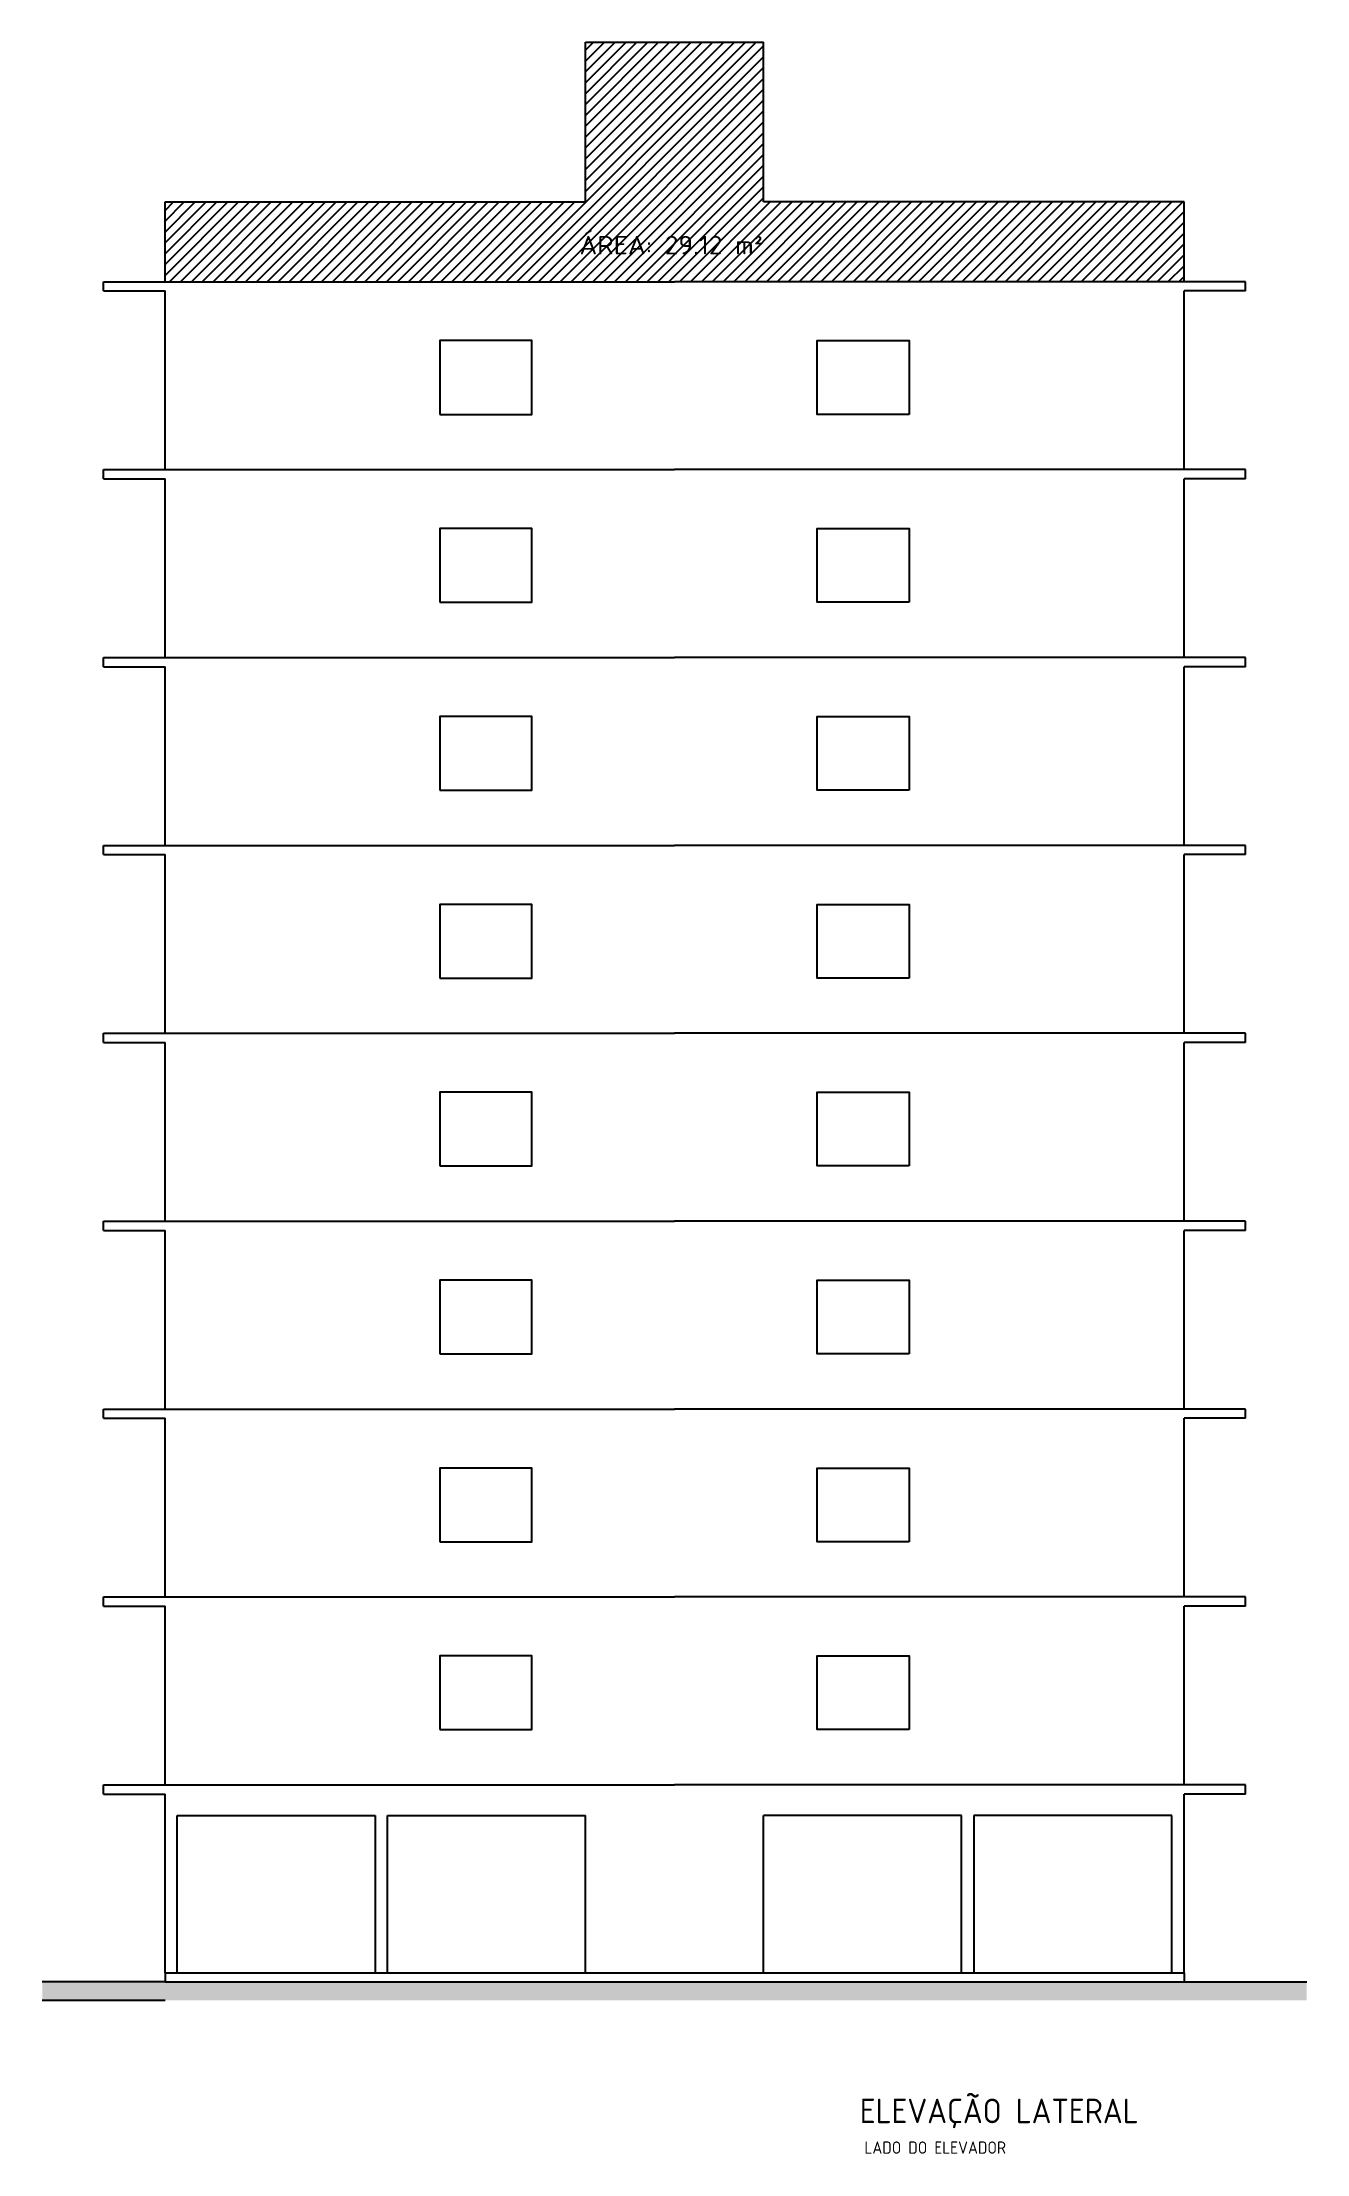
# Model space of a CAD drawing. Extents: x -45.1 to 25.3, y 0 to 51.8.
# Drawn here: x -8.07 to 12.53, y 16.91 to 51.29 of the extents above; entities that cross this region are included whole.
import ezdxf

# ---------------------------------------------------------------- set-up
doc = ezdxf.new("R2010")
doc.units = 0
doc.header["$MEASUREMENT"] = 0
doc.layers.get('0').update_dxf_attribs({"linetype": 'CONTINUOUS'})
doc.layers.add('ARPE', color=2, linetype='CONTINUOUS')
doc.layers.add('VISTA', color=251, linetype='CONTINUOUS')
doc.styles.get("Standard").update_dxf_attribs({"font": 'isocp.shx', "width": 1.2})

msp = doc.modelspace()

# ---------------------------------------------------------------- texts
at = {"color": 3}
msp.add_text('ELEVAÇÃO LATERAL ', height=0.4, dxfattribs=at).set_placement((5.25, 17.403))
msp.add_text('LADO DO ELEVADOR', height=0.2).set_placement((5.325, 16.906))
at = {"layer": 'ARPE', "width": 1.2}
msp.add_text('ÁREA: 29.12 m²', height=0.3, dxfattribs=at).set_placement((0.682, 47.839))

# ---------------------------------------------------------------- hatches: boundary and pattern name
at = {"layer": 'VISTA'}
h = msp.add_hatch(dxfattribs=at)
h.set_pattern_fill('ANSI31', color=256, style=0)
h.paths.add_polyline_path([(10.531, 48.693), (3.681, 48.693), (3.681, 51.293), (0.781, 51.293), (0.781, 48.693), (-6.069, 48.693), (-6.069, 47.393), (2.231, 47.393), (10.531, 47.393)])
h.paths.add_polyline_path([(0.635, 47.738), (3.914, 47.738), (3.914, 48.345), (0.635, 48.345)], flags=24)

# ---------------------------------------------------------------- linework, layer by layer
for p, q in [((0.781, 48.693), (0.781, 51.293)), ((0.781, 51.293), (3.681, 51.293)), ((3.681, 48.693), (3.681, 51.293)), ((-6.069, 48.693), (0.781, 48.693)), ((-6.069, 47.393), (-6.069, 48.693)), ((10.531, 48.693), (3.681, 48.693)), ((10.531, 47.393), (10.531, 48.693)), ((-7.069, 47.243), (-7.069, 47.393)), ((-7.069, 47.393), (-6.069, 47.393)), ((-7.069, 47.243), (-6.069, 47.243)), ((-6.069, 44.333), (-6.069, 47.243)), ((11.531, 47.393), (10.531, 47.393)), ((11.531, 47.243), (10.531, 47.243)), ((10.531, 44.333), (10.531, 47.243)), ((11.531, 47.243), (11.531, 47.393)), ((-7.069, 44.183), (-7.069, 44.333)), ((-7.069, 44.333), (-6.069, 44.333)), ((-7.069, 44.183), (-6.069, 44.183)), ((-6.069, 41.273), (-6.069, 44.183)), ((11.531, 44.333), (10.531, 44.333)), ((11.531, 44.183), (10.531, 44.183)), ((10.531, 41.273), (10.531, 44.183)), ((11.531, 44.183), (11.531, 44.333)), ((-7.069, 41.123), (-7.069, 41.273)), ((-7.069, 41.273), (-6.069, 41.273)), ((11.531, 41.273), (10.531, 41.273)), ((11.531, 41.123), (11.531, 41.273)), ((-7.069, 41.123), (-6.069, 41.123)), ((-6.069, 38.213), (-6.069, 41.123)), ((11.531, 41.123), (10.531, 41.123)), ((10.531, 38.213), (10.531, 41.123)), ((-7.069, 38.063), (-7.069, 38.213)), ((-7.069, 38.213), (-6.069, 38.213)), ((11.531, 38.213), (10.531, 38.213)), ((11.531, 38.063), (11.531, 38.213)), ((-7.069, 38.063), (-6.069, 38.063)), ((-6.069, 35.153), (-6.069, 38.063)), ((11.531, 38.063), (10.531, 38.063)), ((10.531, 35.153), (10.531, 38.063)), ((-7.069, 35.003), (-7.069, 35.153)), ((-7.069, 35.153), (-6.069, 35.153)), ((11.531, 35.153), (10.531, 35.153)), ((11.531, 35.003), (11.531, 35.153)), ((-7.069, 35.003), (-6.069, 35.003)), ((-6.069, 32.093), (-6.069, 35.003)), ((11.531, 35.003), (10.531, 35.003)), ((10.531, 32.093), (10.531, 35.003)), ((-7.069, 31.943), (-7.069, 32.093)), ((-7.069, 32.093), (-6.069, 32.093)), ((11.531, 32.093), (10.531, 32.093)), ((11.531, 31.943), (11.531, 32.093)), ((-7.069, 31.943), (-6.069, 31.943)), ((-6.069, 29.033), (-6.069, 31.943)), ((11.531, 31.943), (10.531, 31.943)), ((10.531, 29.033), (10.531, 31.943)), ((-7.069, 28.883), (-7.069, 29.033)), ((-7.069, 29.033), (-6.069, 29.033)), ((11.531, 29.033), (10.531, 29.033)), ((11.531, 28.883), (11.531, 29.033)), ((-7.069, 28.883), (-6.069, 28.883)), ((-6.069, 25.973), (-6.069, 28.883)), ((11.531, 28.883), (10.531, 28.883)), ((10.531, 25.973), (10.531, 28.883)), ((-7.069, 25.823), (-7.069, 25.973)), ((-7.069, 25.973), (-6.069, 25.973)), ((-7.069, 25.823), (-6.069, 25.823)), ((-6.069, 22.913), (-6.069, 25.823)), ((11.531, 25.973), (10.531, 25.973)), ((11.531, 25.823), (10.531, 25.823)), ((10.531, 22.913), (10.531, 25.823)), ((11.531, 25.823), (11.531, 25.973)), ((-7.069, 22.913), (-6.069, 22.913)), ((-7.069, 22.763), (-7.069, 22.913)), ((-7.069, 22.763), (-6.069, 22.763)), ((-6.069, 19.853), (-6.069, 22.763)), ((11.531, 22.913), (10.531, 22.913)), ((11.531, 22.763), (10.531, 22.763)), ((10.531, 19.853), (10.531, 22.763)), ((11.531, 22.763), (11.531, 22.913)), ((-5.869, 22.413), (-2.644, 22.413)), ((-5.869, 19.853), (-5.869, 22.413)), ((-2.644, 22.413), (-2.644, 19.853)), ((-2.444, 22.413), (0.781, 22.413)), ((-2.444, 19.853), (-2.444, 22.413)), ((0.781, 19.853), (0.781, 22.413)), ((6.906, 22.413), (3.681, 22.413)), ((3.681, 19.853), (3.681, 22.413)), ((6.906, 19.853), (6.906, 22.413)), ((10.331, 22.413), (7.106, 22.413)), ((7.106, 22.413), (7.106, 19.853)), ((10.331, 19.853), (10.331, 22.413)), ((-6.069, 19.853), (10.531, 19.853)), ((-6.069, 19.853), (-6.069, 19.703)), ((10.531, 19.853), (10.531, 19.703))]:
    msp.add_line(p, q)
for points in [[(-1.594, 45.233), (-0.094, 45.233), (-0.094, 46.433), (-1.594, 46.433)], [(6.056, 45.233), (4.556, 45.233), (4.556, 46.433), (6.056, 46.433)], [(-1.594, 42.173), (-0.094, 42.173), (-0.094, 43.373), (-1.594, 43.373)], [(6.056, 42.173), (4.556, 42.173), (4.556, 43.373), (6.056, 43.373)], [(-1.594, 39.113), (-0.094, 39.113), (-0.094, 40.313), (-1.594, 40.313)], [(6.056, 39.113), (4.556, 39.113), (4.556, 40.313), (6.056, 40.313)], [(-1.594, 36.053), (-0.094, 36.053), (-0.094, 37.253), (-1.594, 37.253)], [(6.056, 36.053), (4.556, 36.053), (4.556, 37.253), (6.056, 37.253)], [(-1.594, 32.993), (-0.094, 32.993), (-0.094, 34.193), (-1.594, 34.193)], [(6.056, 32.993), (4.556, 32.993), (4.556, 34.193), (6.056, 34.193)], [(-1.594, 29.933), (-0.094, 29.933), (-0.094, 31.133), (-1.594, 31.133)], [(6.056, 29.933), (4.556, 29.933), (4.556, 31.133), (6.056, 31.133)], [(-1.594, 26.873), (-0.094, 26.873), (-0.094, 28.073), (-1.594, 28.073)], [(6.056, 26.873), (4.556, 26.873), (4.556, 28.073), (6.056, 28.073)], [(-1.594, 23.813), (-0.094, 23.813), (-0.094, 25.013), (-1.594, 25.013)], [(6.056, 23.813), (4.556, 23.813), (4.556, 25.013), (6.056, 25.013)]]:
    msp.add_lwpolyline(points, close=True)
for p, q in [((-6.069, 47.393), (2.231, 47.393)), ((10.531, 47.393), (2.231, 47.393)), ((-6.069, 44.333), (2.231, 44.333)), ((10.531, 44.333), (2.231, 44.333)), ((-6.069, 41.273), (2.231, 41.273)), ((10.531, 41.273), (2.231, 41.273)), ((-6.069, 38.213), (2.231, 38.213)), ((10.531, 38.213), (2.231, 38.213)), ((-6.069, 35.153), (2.231, 35.153)), ((10.531, 35.153), (2.231, 35.153)), ((-6.069, 32.093), (2.231, 32.093)), ((10.531, 32.093), (2.231, 32.093)), ((-6.069, 29.033), (2.231, 29.033)), ((10.531, 29.033), (2.231, 29.033)), ((-6.069, 25.973), (2.231, 25.973)), ((10.531, 25.973), (2.231, 25.973)), ((-6.069, 22.913), (2.231, 22.913)), ((10.531, 22.913), (2.231, 22.913)), ((-6.069, 19.703), (-8.069, 19.703)), ((-6.069, 19.703), (10.531, 19.703)), ((10.531, 19.703), (12.531, 19.703)), ((-6.069, 19.403), (-8.069, 19.403))]:
    msp.add_line(p, q, dxfattribs=at)
msp.add_solid([(-8.069, 19.403), (12.531, 19.403), (-8.069, 19.703), (12.531, 19.703)], dxfattribs=at)

msp.set_redraw_order([(e.dxf.handle, doc.entitydb.next_handle()) for e in msp.query("TEXT MTEXT ATTDEF DIMENSION ARC_DIMENSION")])  # texts and dimensions are drawn at this point

doc.saveas('drawing.dxf')
